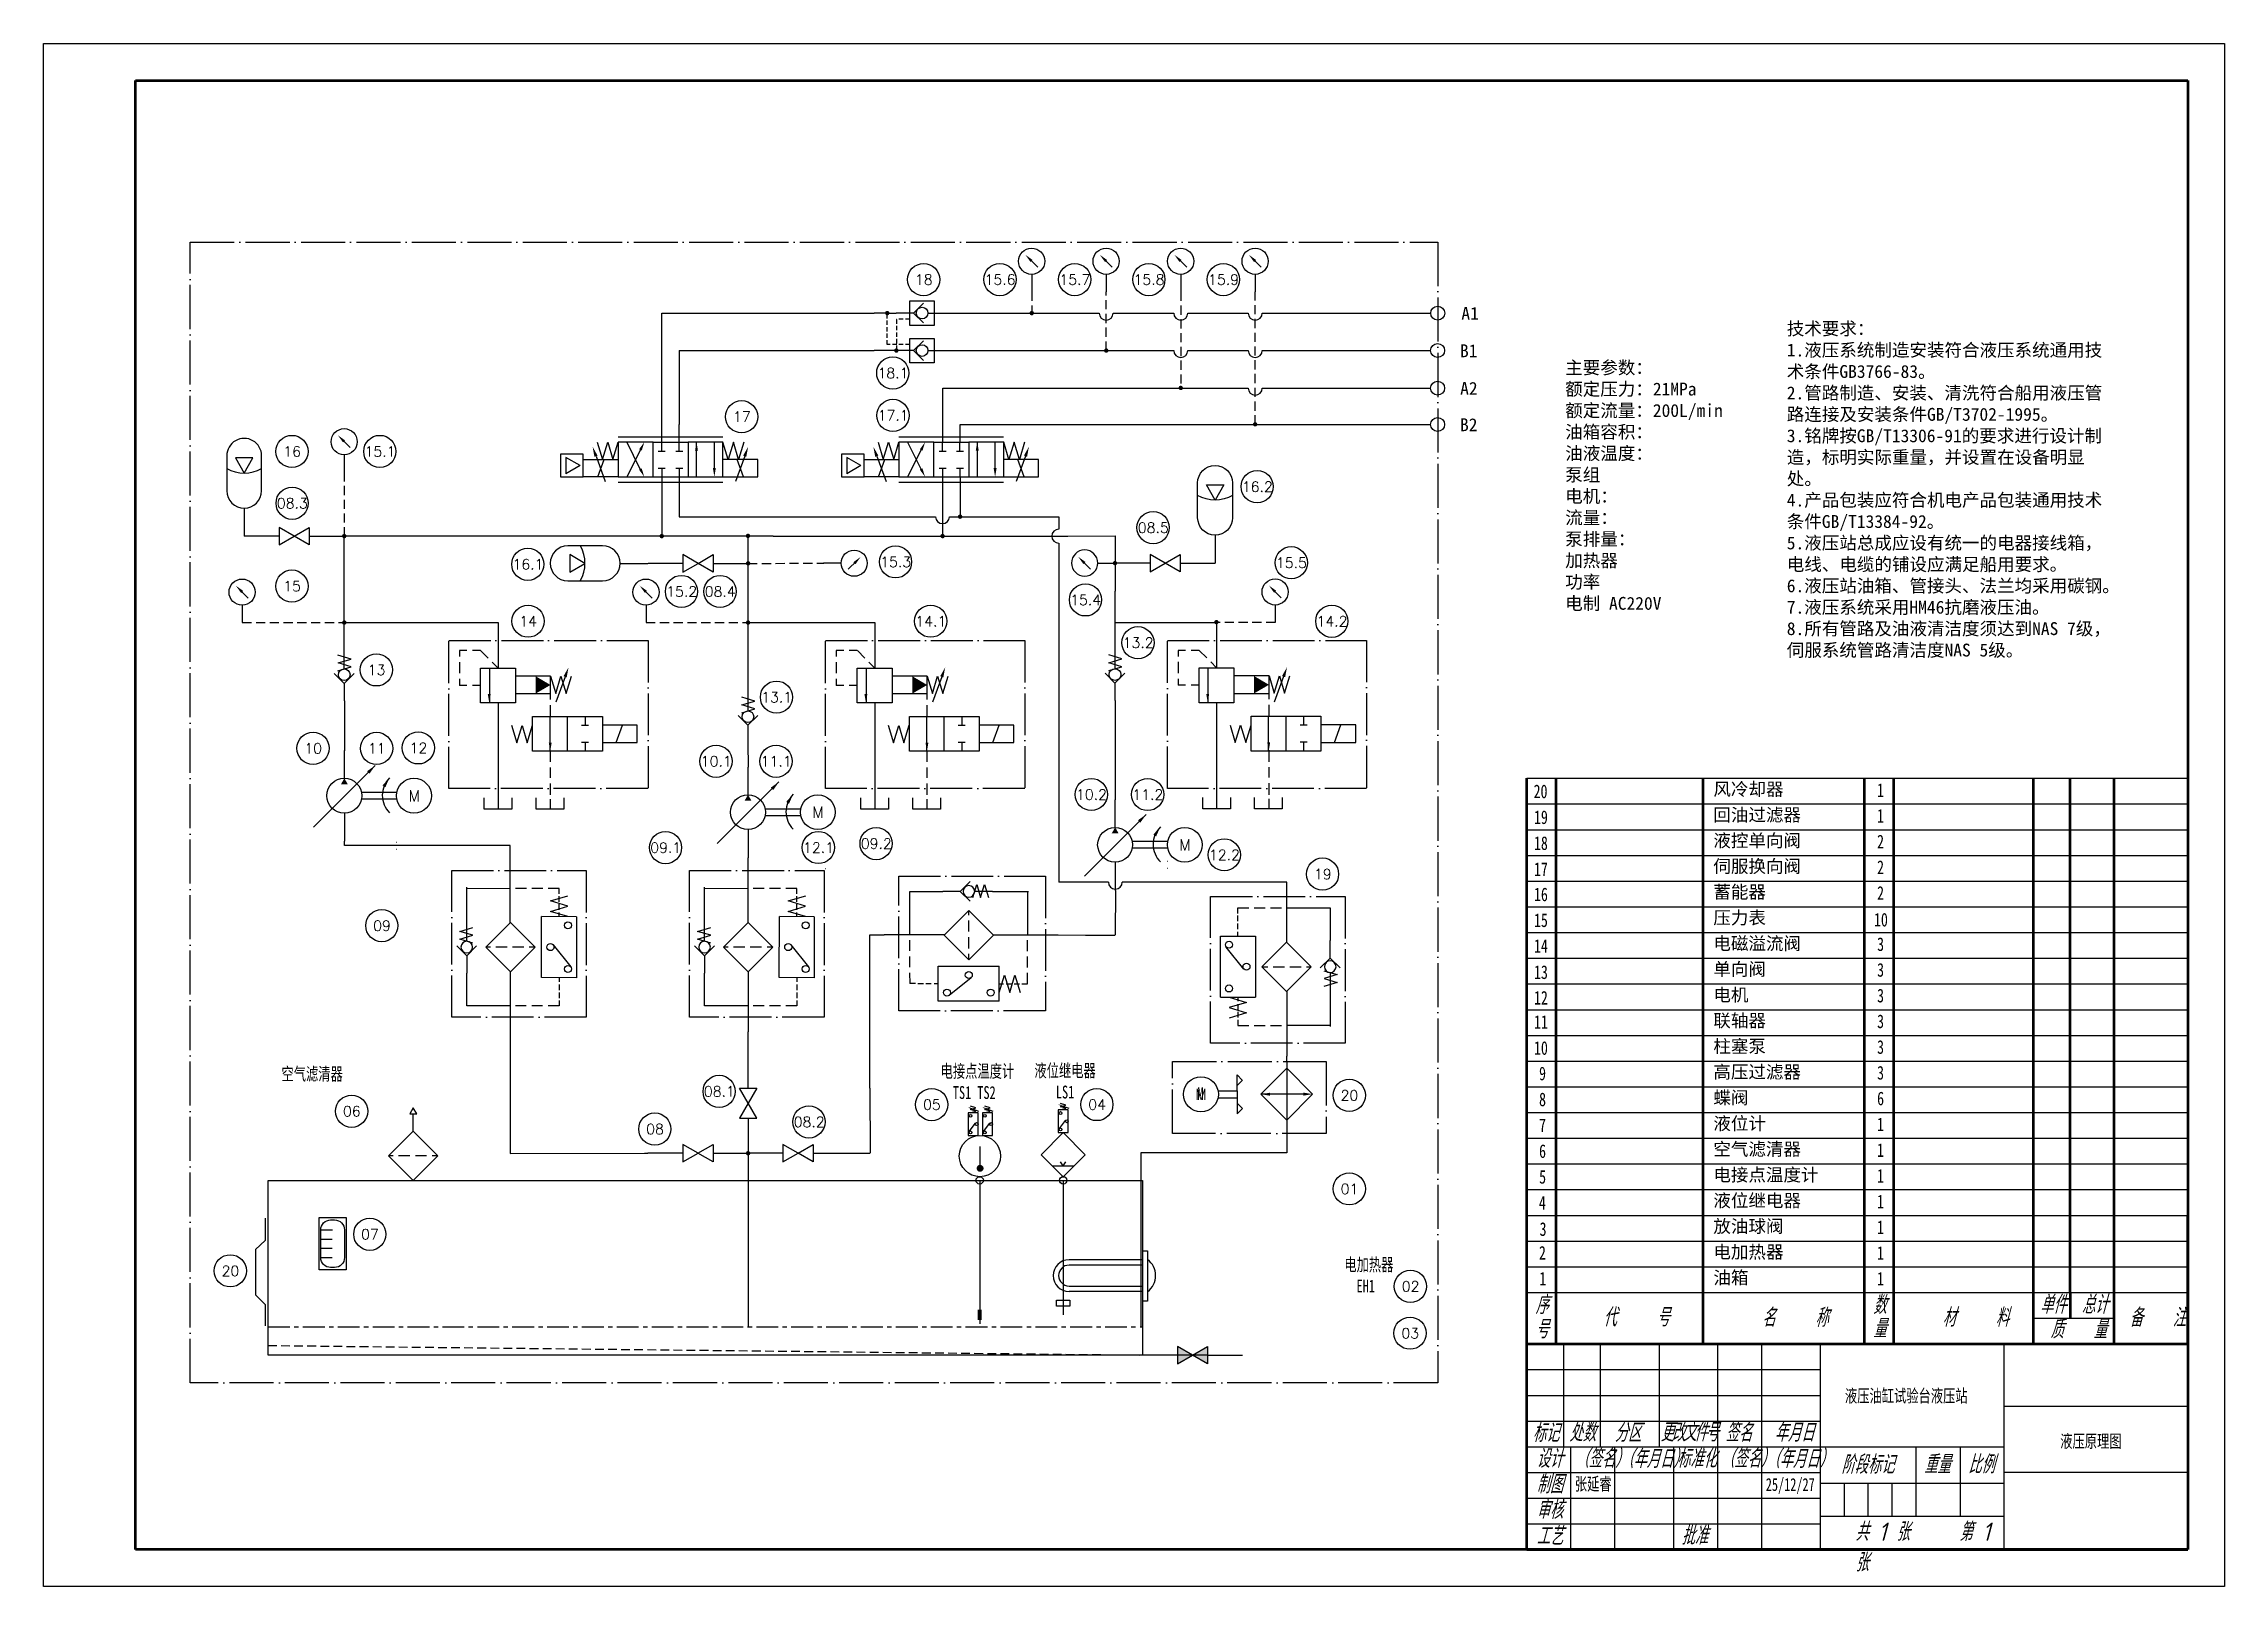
# Model space of a CAD drawing. Extents: x 245 to 8263, y -367 to 526.
# Drawn here: x 4035 to 4629, y 73 to 493 of the extents above; entities that cross this region are included whole.
import ezdxf
from ezdxf.enums import TextEntityAlignment as Align

# ---------------------------------------------------------------- set-up
doc = ezdxf.new("R2010")
doc.units = 0
doc.header["$LTSCALE"] = 5
doc.header["$MEASUREMENT"] = 0
for name, pattern in [('ACAD_ISO04W100', [30, 24, -3, 0, -3]), ('CENTER', [2, 1.25, -0.25, 0.25, -0.25]), ('HIDDEN', [0.375, 0.25, -0.125])]:
    doc.linetypes.add(name, pattern=pattern)
doc.layers.get('0').update_dxf_attribs({"linetype": 'CONTINUOUS'})
for name, color, linetype in [('11', 1, 'CONTINUOUS'), ('12', 2, 'CONTINUOUS'), ('16', 6, 'CONTINUOUS')]:
    doc.layers.add(name, color=color, linetype=linetype)
for name, color, linetype, lineweight in [('L7', 4, 'CONTINUOUS', 25), ('标注层', 7, 'CONTINUOUS', 25), ('符号 (ISO)', 7, 'CONTINUOUS', 25), ('粗实线', 7, 'CONTINUOUS', 50), ('细实线', 7, 'CONTINUOUS', 25)]:
    doc.layers.add(name, color=color, linetype=linetype, lineweight=lineweight)
doc.styles.add('GB 3.5', font='simfang.ttf', dxfattribs={"width": 0.7, "height": 3.5})
doc.styles.add('GB（5.0）', font='仿宋_GB2312.ttf', dxfattribs={"width": 0.75})
doc.styles.add('HZ', font='txt', dxfattribs={"bigfont": 'hztxt'})
doc.styles.get("Standard").update_dxf_attribs({"font": '仿宋_GB2312.ttf', "height": 3.5})
doc.styles.add('样式 1', font='gbeitc.shx', dxfattribs={"height": 18, "bigfont": 'gbcbig.shx'})

msp = doc.modelspace()

# ---------------------------------------------------------------- texts
at = {"layer": '11', "char_height": 3.5, "attachment_point": 1}
for s, width, gutter_width, insert in [('A1', 9.91369, 16.625, (4421.5025, 421.2331)), ('技术要求：\\P1.液压系统制造安装符合液压系统通用技术条件GB3766-83。\\P2.管路制造、安装、清洗符合船用液压管路连接及安装条件GB/T3702-1995。\\P3.铭牌按GB/T13306-91的要求进行设计制造，标明实际重量，并设置在设备明显处。\\P4.产品包装应符合机电产品包装通用技术条件GB/T13384-92。\\P5.液压站总成应设有统一的电器接线箱，电线、电缆的铺设应满足船用要求。\\P6.液压站油箱、管接头、法兰均采用碳钢。\\P7.液压系统采用HM46抗磨液压油。\\P8.所有管路及油液清洁度须达到NAS 7级，伺服系统管路清洁度NAS 5级。', 90.299089, 17.5, (4510.147, 417.0876)), ('B1', 9.91369, 16.625, (4421.1333, 411.0434)), ('主要参数：\\P额定压力：21MPa\\P额定流量：200L/min\\P油箱容积：\\P油液温度：\\P泵组\\P电机：\\P流量：\\P泵排量：\\P加热器\\P功率\\P电制 AC220V', 44, 17.5, (4449.796, 406.4691)), ('A2', 9.91369, 16.625, (4421.1771, 400.8152)), ('B2', 9.91369, 16.625, (4421.1333, 390.9144)), ('风冷却器', 44, 17.5, (4490.1498, 291.7158)), ('回油过滤器', 44, 17.5, (4490.1498, 284.7158)), ('液控单向阀', 44, 17.5, (4490.1498, 277.7158)), ('伺服换向阀', 44, 17.5, (4490.1498, 270.7158)), ('蓄能器', 44, 17.5, (4490.1498, 263.7158)), ('压力表', 44, 17.5, (4490.1498, 256.7158)), ('电磁溢流阀', 44, 17.5, (4490.1498, 249.7158)), ('单向阀', 44, 17.5, (4490.1498, 242.7158)), ('电机', 44, 17.5, (4490.1498, 235.7158)), ('联轴器', 44, 17.5, (4490.1498, 228.7158)), ('柱塞泵', 44, 17.5, (4490.1498, 221.7158)), ('高压过滤器', 44, 17.5, (4490.1498, 214.7158)), ('蝶阀', 44, 17.5, (4490.1498, 207.7158)), ('液位计', 44, 17.5, (4490.1498, 200.7158)), ('空气滤清器', 44, 17.5, (4490.1498, 193.7158)), ('电接点温度计', 44, 17.5, (4490.1498, 186.7158)), ('液位继电器', 44, 17.5, (4490.1498, 179.7158)), ('放油球阀', 44, 17.5, (4490.1498, 172.7158)), ('电加热器', 44, 17.5, (4490.1498, 165.7158)), ('油箱', 44, 17.5, (4490.1498, 158.7158))]:
    msp.add_mtext_dynamic_manual_height_columns(s, width=width, gutter_width=gutter_width, heights=[0], dxfattribs=dict(at, insert=insert))
at = {"layer": '11', "char_height": 3.7, "attachment_point": 7, "style": 'GB（5.0）'}
for s, insert in [('1', (4534.7461, 287.8441)), ('1', (4534.7461, 280.8441)), ('2', (4534.7461, 273.8441)), ('2', (4534.7461, 266.8441)), ('2', (4534.7461, 259.8441)), ('10', (4533.9052, 252.5079)), ('3', (4534.7461, 245.8441)), ('3', (4534.7461, 238.8441)), ('3', (4534.7461, 231.8441)), ('3', (4534.7461, 224.8441)), ('3', (4534.7461, 217.8441)), ('3', (4534.7461, 210.8441)), ('6', (4534.7461, 203.8441)), ('1', (4534.7461, 196.8441)), ('1', (4534.7461, 189.8441)), ('1', (4534.7461, 182.8441)), ('1', (4534.7461, 175.8441)), ('1', (4534.7461, 168.8441)), ('1', (4534.7461, 161.8441)), ('1', (4534.7461, 154.8441))]:
    msp.add_mtext(s, dxfattribs=dict(at, insert=insert))
at = {"layer": '11', "char_height": 3.5, "width": 50, "attachment_point": 1, "style": 'GB 3.5'}
for s, insert in [('空气滤清器', (4100.1278, 214.1915)), ('电接点温度计\\P  TS1 TS2', (4279.6672, 214.9468)), ('\\pxqc;液位继电器\\PLS1', (4288.5701, 215.0763)), ('电加热器\\P  EH1', (4389.63, 162.2612)), ('液压油缸试验台液压站', (4525.9854, 126.5446)), ('液压原理图', (4584.6359, 114.1982)), ('张延睿', (4452.4035, 102.5623)), ('25/12/27', (4504.4292, 102.3964))]:
    msp.add_mtext(s, dxfattribs=dict(at, insert=insert))
at = {"layer": '16', "style": 'HZ'}
for s, p in [('18', (4275.0891, 428.662)), ('15.6', (4295.8695, 428.6759)), ('15.7', (4316.2482, 428.6759)), ('15.8', (4336.4397, 428.6741)), ('15.9', (4356.743, 428.6741)), ('18.1', (4266.6877, 403.2354)), ('17', (4225.5229, 391.3301)), ('17.1', (4266.7397, 391.69)), ('16', (4103.038, 381.8808)), ('15.1', (4126.9722, 381.8808)), ('08.3', (4103.0826, 367.7773)), ('16.2', (4365.9325, 372.2929)), ('08.5', (4337.593, 361.1349)), ('16.1', (4167.2796, 351.1613)), ('15.3', (4267.4345, 351.8238)), ('15.5', (4375.2248, 351.5808)), ('15', (4103.0306, 345.2201)), ('15.2', (4209.1319, 343.7641)), ('08.4', (4219.6366, 343.7641)), ('15.4', (4319.1735, 341.4683)), ('14', (4167.3473, 335.6723)), ('14.1', (4277.0143, 335.6723)), ('14.2', (4386.275, 335.6585)), ('13.2', (4333.4745, 329.8059)), ('13', (4126.0376, 322.4104)), ('13.1', (4235.0104, 314.9927)), ('10', (4108.7766, 301.0564)), ('11', (4126.0896, 301.0425)), ('12', (4137.4463, 301.1764)), ('10.1', (4218.5549, 297.5374)), ('11.1', (4234.8934, 297.5374)), ('10.2', (4320.7599, 288.4964)), ('11.2', (4336.104, 288.4826)), ('09.1', (4204.7841, 274.025)), ('12.1', (4246.4205, 274.0585)), ('09.2', (4262.1471, 275.1193)), ('12.2', (4356.9836, 272.0675)), ('19', (4383.7508, 266.8155)), ('09', (4127.509, 252.7894)), ('08.1', (4219.3981, 207.6495)), ('20', (4391.0337, 206.5863)), ('06', (4119.2905, 202.2489)), ('05', (4277.2864, 204.0606)), ('04', (4322.2817, 204.0745)), ('08', (4201.8747, 197.4045)), ('08.2', (4243.8569, 199.345)), ('01', (4391.0337, 181.1257)), ('07', (4124.2351, 168.7606)), ('20', (4086.238, 158.8051)), ('02', (4407.6851, 154.5857)), ('03', (4407.5744, 141.8318))]:
    msp.add_text(s, height=2.80675, dxfattribs=at).set_placement(p, align=Align.MIDDLE)
at = {"layer": '符号 (ISO)', "char_height": 3.7, "attachment_point": 7, "style": 'GB（5.0）'}
for s, insert in [('20', (4441.188, 287.4421)), ('19', (4441.2946, 280.3987)), ('18', (4441.2946, 273.3552)), ('17', (4441.2946, 266.3118)), ('16', (4441.2946, 259.4007)), ('15', (4441.2946, 252.3573)), ('14', (4441.2946, 245.4019)), ('13', (4441.2946, 238.2224)), ('12', (4441.2946, 231.315)), ('11', (4441.2946, 224.7087)), ('10', (4441.2946, 217.5772)), ('9', (4442.675, 210.6323)), ('8', (4442.675, 203.5888)), ('7', (4442.675, 196.5894)), ('6', (4442.675, 189.5019)), ('5', (4442.6928, 182.5025)), ('4', (4442.6218, 175.5031)), ('3', (4442.8171, 168.2841)), ('2', (4442.6395, 161.8875)), ('1', (4442.7461, 154.8441))]:
    msp.add_mtext(s, dxfattribs=dict(at, insert=insert))
at = {"layer": '细实线', "char_height": 5, "attachment_point": 1, "style": '样式 1'}
for s, insert, width in [('序', (4441.6575, 152.0702), 25), ('代    号', (4460.1544, 148.6885), 25), ('名    称', (4503.3956, 148.5782), 25), ('数', (4533.6444, 152.0376), 25), ('材    料', (4552.5578, 148.6334), 25), ('单件', (4579.1116, 152.1544), 25), ('总计', (4590.4525, 152.1544), 25), ('备   注', (4603.4717, 148.5958), 25), ('号', (4441.6575, 145.4374), 25), ('量', (4533.6444, 145.6219), 25), ('质   量', (4581.9312, 145.4247), 25), ('标记', (4440.8994, 117.2173), 25), ('处数', (4450.8994, 117.3331), 25), ('分区', (4463.2359, 117.2559), 25), ('{\\T0.85;更改文件号}', (4475.7392, 117.3717), 25), ('签名', (4493.438, 117.2945), 25), ('年月日 ', (4506.7851, 117.2945), 25), ('设计', (4441.9662, 110.2173), 25), ('（签名）', (4452.532, 110.2641), 25), ('（年月日）', (4464.7277, 110.1426), 25), ('标准化', (4480.2056, 110.2559), 25), ('（签名）', (4492.1798, 110.2641), 25), ('（年月日）', (4504.5517, 110.1426), 25), ('阶段标记', (4524.9783, 108.5886), 25), ('重量', (4547.5086, 108.6374), 25), ('比例', (4559.5086, 108.6374), 25), ('制图', (4441.9662, 103.2173), 25), ('审核', (4441.9662, 96.2945), 25), ('工艺', (4441.9662, 89.1401), 25), ('批准', (4481.438, 89.2559), 25), ('共 1 张     第 1 张', (4528.8089, 90.3044), 38.957612)]:
    msp.add_mtext(s, dxfattribs=dict(at, insert=insert, width=width))

# ---------------------------------------------------------------- blocks, each defined once
blk = doc.blocks.new('电动机')
at = {"layer": '11'}
blk.add_circle((0.01, -0.08), 5, dxfattribs=at)
at = {"layer": '11', "style": 'HZ'}
blk.add_text('M', height=3.2, dxfattribs=at).set_placement((0.07, -0.1), align=Align.MIDDLE)
blk = doc.blocks.new('单向变量液压泵')
at = {"layer": '11'}
for p, q in [((-0.06, 17.98), (-0.06, 25.98)), ((8.8, 21.77), (-8.88, 4.09)), ((4.81, 14.06), (14.9, 14.06)), ((-0.06, 8.01), (-0.06, 0.01)), ((14.9, 12.06), (4.83, 12.06))]:
    blk.add_line(p, q, dxfattribs=at)
blk.add_circle((-0.08, 13.06), 5, dxfattribs=at)
blk.add_arc((17.85, 13.18), 7.03, 134.69287, 225.36484, dxfattribs=at)
at = {"layer": '12'}
for points in [[(6.48, 20.1), (7.15, 19.41), (8.86, 21.79)], [(-0.06, 18.05), (-1.06, 16.32), (0.94, 16.32)], [(10.89, 16.02), (11.7, 15.49), (12.87, 18.17)]]:
    blk.add_solid(points, dxfattribs=at)
blk = doc.blocks.new('单向阀（简易符号）带弹簧')
at = {"layer": '11'}
for p, q in [((1.92, 11.94), (-1.83, 13.07)), ((-0.03, 9.18), (-0.03, 14.18)), ((-2.88, 7.8), (-0.05, 4.97)), ((-1.83, 8.58), (1.92, 9.69)), ((-1.81, 10.82), (1.92, 11.94)), ((1.92, 9.69), (-1.81, 10.82)), ((-0.05, 4.97), (2.78, 7.8)), ((-0.05, 4.98), (-0.05, -0.02))]:
    blk.add_line(p, q, dxfattribs=at)
blk.add_circle((-0.05, 7.44), 1.67, dxfattribs=at)
blk = doc.blocks.new('压力表')
at = {"layer": '11'}
for p, q in [((-0.75, 9.49), (1.71, 7.03)), ((-0.02, 4.97), (-0.02, -0.03))]:
    blk.add_line(p, q, dxfattribs=at)
blk.add_circle((-0.04, 8.72), 3.75, dxfattribs=at)
at = {"layer": '12'}
blk.add_solid([(-0.34, 8.49), (0.25, 9.08), (-1.83, 10.56)], dxfattribs=at)
blk = doc.blocks.new('5171', base_point=(201.3, 88.5))
at = {"layer": '11'}
for p, q in [((201.38, 88.43), (201.38, 93.43)), ((213.38, 88.43), (201.38, 88.43)), ((213.38, 93.43), (213.38, 88.43))]:
    blk.add_line(p, q, dxfattribs=at)
blk = doc.blocks.new('先导式电磁溢流阀')
at = {"layer": '11'}
for p, q in [((14.07, 5.12), (14.07, -7.91)), ((9.07, -7.91), (19.07, -7.91)), ((9.07, -17.91), (9.07, -7.91)), ((11.58, -7.87), (11.58, -17.89)), ((19.07, -7.91), (19.07, -17.91)), ((29.11, -10.25), (19.13, -10.25)), ((29.11, -10.21), (30.59, -15.21)), ((29.11, -15.25), (29.11, -10.25)), ((30.59, -15.21), (32.1, -10.22)), ((33.27, -10.43), (30.6, -17.74)), ((32.1, -10.22), (33.6, -15.21)), ((33.6, -15.21), (35.1, -10.21)), ((19.07, -17.91), (9.07, -17.91)), ((14.07, -17.91), (14.07, -48.31)), ((19.11, -15.25), (29.11, -15.25)), ((17.96, -24.33), (19.44, -29.33)), ((19.44, -29.33), (20.95, -24.35)), ((20.95, -24.35), (22.45, -29.33)), ((22.45, -29.33), (23.95, -24.33)), ((23.99, -31.77), (23.99, -21.77)), ((23.99, -21.77), (43.99, -21.77)), ((29.01, -31.77), (29.01, -21.76)), ((33.99, -31.74), (33.99, -21.74)), ((38.02, -24.26), (40.02, -24.26)), ((39.02, -21.78), (39.02, -24.26)), ((53.98, -24.28), (43.98, -24.28)), ((43.99, -21.77), (43.99, -31.77)), ((47.91, -29.28), (49.73, -24.28)), ((53.98, -29.28), (53.98, -24.28)), ((40.02, -29.26), (38.02, -29.26)), ((39.02, -29.26), (39.02, -31.78)), ((43.98, -29.28), (53.98, -29.28)), ((33.99, -31.77), (23.99, -31.77)), ((43.99, -31.77), (33.99, -31.77))]:
    blk.add_line(p, q, dxfattribs=at)
at = {"layer": '12'}
for p, q in [((3.04, -2.9), (3.04, -4.62)), ((5.16, -2.93), (3.04, -2.93)), ((3.04, -6.22), (3.04, -9.42)), ((9.07, -2.93), (6.76, -2.93)), ((11.26, -5.09), (9.08, -2.91)), ((14.09, -7.91), (12.39, -6.22)), ((3.04, -11.02), (3.04, -12.92)), ((5.16, -12.91), (3.04, -12.91)), ((9.07, -12.91), (6.76, -12.91)), ((29.04, -15.19), (29.04, -16.91)), ((29.04, -18.51), (29.04, -21.71)), ((29.02, -31.53), (29.02, -34.82)), ((29.02, -36.42), (29.02, -39.36)), ((29.02, -40.97), (29.02, -44.26)), ((29.02, -45.46), (29.02, -48.4))]:
    blk.add_line(p, q, dxfattribs=at)
at = {"layer": '12', "linetype": 'ACAD_ISO04W100', "ltscale": 0.1}
blk.add_lwpolyline([(-0.03, -0.06), (57.08, -0.06), (57.08, -42.45), (-0.03, -42.45)], close=True, dxfattribs=at)
at = {"layer": '12'}
for points in [[(24.83, -15.24), (29.1, -12.77), (24.83, -10.26)], [(32.84, -10.27), (33.74, -10.59), (34.27, -7.72)], [(11.12, -15.37), (11.96, -15.37), (11.54, -17.89)], [(29.45, -29.26), (28.61, -29.26), (29.03, -31.78)]]:
    blk.add_solid(points, dxfattribs=at)
at = {"layer": '11', "xscale": 0.66, "yscale": 0.66, "zscale": 0.66}
for p in [(10.05, -48.32), (24.94, -48.32)]:
    blk.add_blockref('5171', p, dxfattribs=at)
blk = doc.blocks.new('过滤器')
at = {"layer": '11'}
for p, q in [((10.08, 0.04), (17.15, 7.11)), ((17.15, 7.11), (24.22, 0.04)), ((17.15, -7.04), (10.08, 0.04)), ((24.22, 0.04), (17.15, -7.04)), ((10.09, -0.01), (0.09, -0.01)), ((24.24, -0.01), (34.24, -0.01))]:
    blk.add_line(p, q, dxfattribs=at)
at = {"layer": '12'}
for p, q in [((17.15, 7.11), (17.15, 5.44)), ((17.15, 3.85), (17.15, 0.65)), ((17.15, -0.95), (17.15, -4.15)), ((17.15, -5.69), (17.15, -7.03))]:
    blk.add_line(p, q, dxfattribs=at)
blk = doc.blocks.new('5236', base_point=(344.92, 42.98))
at = {"layer": '11'}
for p, q in [((342.02, 47.87), (343.5, 42.87)), ((343.5, 42.87), (345, 47.86)), ((345, 47.86), (346.51, 42.87)), ((346.51, 42.87), (348.01, 47.87))]:
    blk.add_line(p, q, dxfattribs=at)
blk = doc.blocks.new('回油过滤器')
at = {"layer": '11'}
for p, q in [((0, -7.14), (0, 0)), ((0, -7.36), (12.47, -7.36)), ((12.47, -7.36), (12.47, -16.78)), ((-18.99, -32.95), (-18.97, -15.46)), ((-18.97, -15.46), (-8.97, -15.48)), ((-12.31, -24.92), (-17.34, -18.62)), ((-8.97, -15.48), (-8.99, -32.97)), ((12.48, -30.98), (12.47, -41.39)), ((-18.99, -32.95), (-8.99, -32.97)), ((12.47, -41.08), (0, -41.07)), ((0, -41.3), (0, -49.85))]:
    blk.add_line(p, q, dxfattribs=at)
for centre in [(-16.52, -17.96), (-11.52, -24.23), (-16.54, -30.48)]:
    blk.add_circle(centre, 1, dxfattribs=at)
at = {"layer": '12', "linetype": 'HIDDEN', "ltscale": 2.5}
for p, q in [((-13.98, -11.21), (-13.98, -9.61)), ((-13.97, -7.37), (0, -7.36)), ((-14, -34.96), (-14.01, -36.56)), ((-14.01, -37.21), (-14.01, -38.81)), ((-14, -32.99), (-14, -34.16)), ((-14.01, -39.47), (-14.01, -41.07)), ((-14.01, -41.05), (0, -41.07))]:
    blk.add_line(p, q, dxfattribs=at)
at = {"layer": '12'}
for p, q in [((-13.98, -13.47), (-13.98, -11.87)), ((-13.97, -8.96), (-13.97, -7.36)), ((-13.98, -15.44), (-13.98, -14.27))]:
    blk.add_line(p, q, dxfattribs=at)
at = {"layer": '12', "linetype": 'ACAD_ISO04W100', "ltscale": 0.1}
blk.add_lwpolyline([(-21.8, -4.13), (16.79, -4.13), (16.79, -46.19), (-21.8, -46.19)], close=True, dxfattribs=at)
at = {"layer": '11', "rotation": 90}
blk.add_blockref('过滤器', (-0.01, -41.39), dxfattribs=at)
at = {"layer": '11', "xscale": -1}
for name, p, rotation in [('单向阀（简易符号）带弹簧', (12.52, -16.8), 180), ('5236', (-11.64, -35.88), 89.93440482208143)]:
    blk.add_blockref(name, p, dxfattribs=dict(at, rotation=rotation))
blk = doc.blocks.new('圆点')
at = {"layer": '12', "const_width": 0.625}
blk.add_lwpolyline([(-0.35, 0.06, 1), (0.28, 0.06, 1)], format="xyb", close=True, dxfattribs=at)
blk = doc.blocks.new('E型')
at = {"layer": '11'}
for p, q in [((1.5, 7.43), (3.5, 7.43)), ((2.49, 7.43), (2.49, 9.94)), ((6.5, 7.43), (8.5, 7.43)), ((7.49, 7.43), (7.49, 9.94)), ((1.5, 2.54), (3.5, 2.54)), ((2.49, 2.54), (2.49, 0.02)), ((6.5, 2.54), (8.5, 2.54)), ((7.49, 2.54), (7.49, 0.02))]:
    blk.add_line(p, q, dxfattribs=at)
blk = doc.blocks.new('5221', base_point=(319.6, 303.8))
at = {"layer": '11'}
blk.add_line((318.28, 300.92), (315.62, 293.63), dxfattribs=at)
at = {"layer": '12'}
blk.add_solid([(317.83, 301.09), (318.73, 300.76), (319.26, 303.63)], dxfattribs=at)
blk = doc.blocks.new('FHYA10', base_point=(659.66, 112.03))
at = {"layer": '11'}
for p, q in [((653.65, 112.02), (655.13, 107.02)), ((655.13, 107.02), (656.64, 112)), ((656.64, 112), (658.14, 107.02)), ((658.14, 107.02), (659.64, 112.02))]:
    blk.add_line(p, q, dxfattribs=at)
blk = doc.blocks.new('FHYA13', base_point=(778.42, 446.4))
at = {"layer": '11'}
for p, q in [((768.41, 451.41), (778.41, 451.41)), ((768.41, 446.41), (768.41, 451.41)), ((772.54, 446.41), (774.36, 451.41)), ((778.41, 446.41), (768.41, 446.41))]:
    blk.add_line(p, q, dxfattribs=at)
blk = doc.blocks.new('电磁换向阀')
at = {"layer": '11'}
for p, q in [((-2.49, 10.03), (-2.49, 15.03)), ((2.49, 10.03), (2.49, 15.03)), ((-25.04, 6.49), (-31.54, 6.49)), ((-31.54, 6.49), (-31.54, -0.01)), ((-25.04, -0.01), (-25.04, 6.49)), ((-15.07, 11.48), (14.98, 11.48)), ((-15.04, 9.99), (-15.04, -0.01)), ((-5.04, 9.99), (-15.04, 9.99)), ((-8.68, 2.28), (-12.59, 10.04)), ((-8.65, 7.76), (-12.54, 0.02)), ((-5.04, -0.01), (-5.04, 9.99)), ((-5, 9.99), (5, 9.99)), ((15, 10), (5, 10)), ((5, 10), (5, 0)), ((7.46, 0.06), (7.46, 10.04)), ((12.54, 2.54), (12.54, 10.01)), ((15, 0), (15, 10)), ((-30, 5.59), (-30, 0.9)), ((-25.93, 3.24), (-30, 5.59)), ((-25.93, 3.24), (-30, 0.9)), ((-5, 0), (5, 0)), ((-31.54, -0.01), (-25.04, -0.01)), ((-15.07, -1.52), (14.98, -1.52)), ((-15.04, -0.01), (-5.04, -0.01)), ((-2.53, -0.01), (-2.53, -5.01)), ((2.49, -0.01), (2.49, -5.01)), ((5, 0), (15, 0))]:
    blk.add_line(p, q, dxfattribs=at)
at = {"layer": '12'}
for points in [[(-9.02, 7.95), (-8.27, 7.57), (-7.52, 10.01)], [(7, 7.52), (7.84, 7.52), (7.42, 10.04)], [(-8.3, 2.47), (-9.05, 2.09), (-7.54, 0.03)], [(12.96, 2.54), (12.12, 2.54), (12.54, 0.02)]]:
    blk.add_solid(points, dxfattribs=at)
at = {"layer": '11', "xscale": -1}
blk.add_blockref('5221', (-22.71, 8.83), dxfattribs=at)
at = {"layer": '11'}
blk.add_blockref('5221', (22.57, 8.83), dxfattribs=at)
at = {"layer": '16'}
for name, p in [('FHYA10', (-15.02, 10.02)), ('FHYA13', (-15.03, -0.02))]:
    blk.add_blockref(name, p, dxfattribs=at)
at = {"layer": '16', "xscale": -1}
for name, p in [('FHYA10', (14.98, 10.02)), ('FHYA13', (14.99, -0.02))]:
    blk.add_blockref(name, p, dxfattribs=at)
blk = doc.blocks.new('5172', base_point=(208.32, 41.13))
at = {"layer": '11'}
for p, q in [((213.14, 46.67), (203.14, 46.67)), ((203.14, 36.67), (213.14, 36.67))]:
    blk.add_line(p, q, dxfattribs=at)
for centre, start, end in [((203.14, 41.67), 90, 270), ((213.14, 41.67), 270, 90)]:
    blk.add_arc(centre, 5, start, end, dxfattribs=at)
blk = doc.blocks.new('FHYF27')
at = {"layer": '11'}
blk.add_line((-0.03, 8.01), (-0.03, 0.01), dxfattribs=at)
blk.add_lwpolyline([(2.49, 22.4), (-2.51, 22.4), (-0.01, 18.07)], close=True, dxfattribs=at)
blk.add_arc((0.01, 28.12), 10.05, 240.16091, 299.83909, dxfattribs=at)
at = {"layer": '11', "rotation": 90}
blk.add_blockref('5172', (0.55, 18.19), dxfattribs=at)
blk = doc.blocks.new('截止阀')
at = {"layer": '11'}
for p, q in [((10.02, 0.01), (0.02, 0.01)), ((14.37, 0.01), (10.04, 2.51)), ((10.04, 2.51), (10.04, -2.49)), ((10.04, -2.49), (14.37, 0.01)), ((14.36, 0.01), (18.69, 2.51)), ((18.69, -2.49), (14.36, 0.01)), ((18.69, 2.51), (18.69, -2.49)), ((18.71, 0.01), (28.71, 0.01))]:
    blk.add_line(p, q, dxfattribs=at)
blk = doc.blocks.new('双向液压锁')
at = {"layer": '11'}
for p, q in [((3.72, 0), (0, 0)), ((3.72, 0), (6.24, 0)), ((11.24, 0), (6.24, 0)), ((10.2, -0.02), (10.18, 3.48)), ((10.18, 3.48), (17.18, 3.48)), ((14.07, 2.83), (11.24, 0)), ((11.24, 0), (14.07, -2.83)), ((17.18, 3.48), (17.18, -3.52)), ((10.18, -3.52), (10.15, -0.02)), ((17.18, -3.52), (10.18, -3.52)), ((15.45, -0.01), (20.45, -0.01)), ((11.24, -10.74), (0.01, -10.74)), ((10.18, -14.26), (10.15, -10.76)), ((10.2, -10.76), (10.18, -7.26)), ((10.18, -7.26), (17.18, -7.26)), ((14.07, -7.91), (11.24, -10.74)), ((11.24, -10.74), (14.07, -13.57)), ((15.45, -10.75), (20.45, -10.75)), ((17.18, -7.26), (17.18, -14.26)), ((17.18, -14.26), (10.18, -14.26))]:
    blk.add_line(p, q, dxfattribs=at)
for centre in [(13.7, 0.01), (13.7, -10.73)]:
    blk.add_circle(centre, 1.67, dxfattribs=at)
at = {"layer": '12', "linetype": 'HIDDEN'}
for p, q in [((3.72, -9.01), (3.72, 0)), ((10.17, -1.77), (6.33, -1.79)), ((6.33, -1.79), (6.33, -10.74)), ((10.19, -9.01), (3.72, -9.01))]:
    blk.add_line(p, q, dxfattribs=at)
blk = doc.blocks.new('空气滤清器')
at = {"layer": '11'}
for p, q in [((-1, 19.09), (1.01, 19.09)), ((0.01, 20.82), (-0.99, 19.09)), ((1.01, 19.09), (0.01, 20.82)), ((0.01, 14.09), (0.01, 19.09)), ((-7.07, 7.07), (0, 14.14)), ((0, 14.14), (7.07, 7.07)), ((0, 0), (-7.07, 7.07)), ((7.07, 7.07), (0, 0))]:
    blk.add_line(p, q, dxfattribs=at)
at = {"layer": '12'}
for p, q in [((-5.73, 7.07), (-7.07, 7.07)), ((-0.99, 7.07), (-4.19, 7.07)), ((3.81, 7.07), (0.61, 7.07)), ((7.07, 7.07), (5.4, 7.07))]:
    blk.add_line(p, q, dxfattribs=at)
blk = doc.blocks.new('电液位计')
at = {"layer": '11'}
for p, q in [((0.48, -3.51), (3.89, -3.51)), ((0.48, -6.15), (3.8, -6.15)), ((0.48, -8.8), (3.8, -8.8)), ((0.48, -11.44), (3.8, -11.44))]:
    blk.add_line(p, q, dxfattribs=at)
blk.add_lwpolyline([(0, 0), (7.78, 0), (7.78, -14.95), (0, -14.95)], close=True, dxfattribs=at)
blk.add_lwpolyline([(3.33, -0.66), (4.45, -0.66, -0.414214), (7.3, -3.51), (7.3, -11.44, -0.414214), (4.45, -14.29), (3.33, -14.29, -0.414214), (0.48, -11.44), (0.48, -3.51, -0.414214)], format="xyb", close=True, dxfattribs=at)
blk = doc.blocks.new('油箱')
at = {"layer": '11'}
h = blk.add_hatch(color=256, dxfattribs=at)
h.dxf.hatch_style = 1
h.paths.add_polyline_path([(260.73, -47.57), (260.73, -52.57), (265.06, -50.07), (265.06, -50.07)])
h.paths.add_polyline_path([(265.06, -50.07), (265.06, -50.07), (269.39, -52.57), (269.39, -47.57)])
at = {"layer": '12', "linetype": 'HIDDEN', "ltscale": 2}
blk.add_line((0, -47.31), (250.71, -50.07), dxfattribs=at)
at = {"layer": 'L7'}
for p, q in [((0, 0), (250.71, 0)), ((0, -50.07), (0, 0)), ((250.71, 0), (250.71, -50.07)), ((-0.83, -10.83), (-0.83, -17.27)), ((-0.83, -17.27), (-3.59, -19.82)), ((-3.59, -19.82), (-3.59, -32.78)), ((250.71, -22.73), (229.65, -22.73)), ((250.71, -24.29), (229.65, -24.29)), ((250.71, -20.22), (252.17, -20.22)), ((252.17, -20.22), (252.17, -34.58)), ((229.65, -30.28), (250.71, -30.28)), ((-3.59, -32.78), (-0.83, -35.54)), ((-0.83, -35.54), (-0.83, -41.66)), ((250.71, -31.85), (229.65, -31.85)), ((252.17, -34.58), (250.71, -34.58)), ((269.39, -50.07), (0, -50.07))]:
    blk.add_line(p, q, dxfattribs=at)
at = {"layer": 'L7', "linetype": 'CENTER'}
blk.add_line((0, -42.01), (250.71, -42.01), dxfattribs=at)
at = {"layer": 'L7'}
for centre, radius, start, end in [((229.65, -27.29), 4.56, 90, 270), ((229.65, -27.29), 2.99, 90, 270), ((248.72, -27.29), 5.76, 306.86192, 53.13808)]:
    blk.add_arc(centre, radius, start, end, dxfattribs=at)
at = {"layer": '11'}
for name, p in [('空气滤清器', (41.62, 0)), ('电液位计', (14.61, -10.67)), ('截止阀', (250.69, -50.08))]:
    blk.add_blockref(name, p, dxfattribs=at)
blk = doc.blocks.new('液位继电器')
at = {"layer": '11'}
for p, q in [((0.49, 13), (-0.49, 13.3)), ((-0.49, 12.71), (0.49, 13)), ((0.49, 12.41), (-0.49, 12.71)), ((-0.49, 12.12), (0.49, 12.41)), ((-0.45, 12.94), (0.99, 12.41)), ((0, 8), (-4, 4)), ((-0.7, 8.72), (0.43, 10.22)), ((4, 4), (0, 8)), ((-4, 4), (0, 0)), ((0, 0), (4, 4)), ((-2, 2), (2, 2)), ((0, 2), (-0.47, 2.7)), ((0, 2), (0.47, 2.7))]:
    blk.add_line(p, q, dxfattribs=at)
blk.add_lwpolyline([(-0.92, 8), (0.92, 8), (0.92, 12.12), (-0.92, 12.12)], close=True, dxfattribs=at)
for centre in [(-0.49, 11.55), (-0.49, 8.57), (0.64, 10.06)]:
    blk.add_circle(centre, 0.26, dxfattribs=at)
blk.add_solid([(-0.48, 12.85), (-0.42, 13.03), (-0.98, 13.14)], dxfattribs=at)
blk = doc.blocks.new('电接点温度计')
at = {"layer": '11'}
for p, q in [((-0.75, 12.49), (-1.73, 12.79)), ((-1.73, 12.2), (-0.75, 12.49)), ((-0.75, 11.9), (-1.73, 12.2)), ((-1.73, 11.61), (-0.75, 11.9)), ((-1.69, 12.43), (-0.25, 11.9)), ((1.86, 12.49), (0.87, 12.79)), ((0.87, 11.61), (1.86, 11.9)), ((0.88, 12.2), (1.86, 12.49)), ((1.86, 11.9), (0.88, 12.2)), ((0.92, 12.43), (2.36, 11.9)), ((-1.93, 8.21), (-0.8, 9.7)), ((0.67, 8.21), (1.8, 9.7)), ((0.02, 1.52), (0.02, 5.49))]:
    blk.add_line(p, q, dxfattribs=at)
for points in [[(-2.16, 7.49), (-0.31, 7.49), (-0.31, 11.61), (-2.16, 11.61)], [(0.44, 7.49), (2.29, 7.49), (2.29, 11.61), (0.44, 11.61)]]:
    blk.add_lwpolyline(points, close=True, dxfattribs=at)
at = {"layer": '11', "const_width": 0.625}
blk.add_lwpolyline([(-0.29, 1.52, 1), (0.34, 1.52, 1)], format="xyb", close=True, dxfattribs=at)
at = {"layer": '11'}
for centre, radius in [((-1.73, 11.04), 0.26), ((-1.73, 8.05), 0.26), ((-0.6, 9.55), 0.26), ((0.88, 11.04), 0.26), ((0.88, 8.05), 0.26), ((2.01, 9.55), 0.26), ((0, 3.75), 3.75)]:
    blk.add_circle(centre, radius, dxfattribs=at)
for points in [[(-1.72, 12.34), (-1.65, 12.52), (-2.22, 12.62)], [(0.88, 12.34), (0.95, 12.52), (0.38, 12.62)]]:
    blk.add_solid(points, dxfattribs=at)
blk = doc.blocks.new('风冷却器')
at = {"layer": '11'}
for p, q in [((17.62, -8.03), (17.62, -3.7)), ((17.62, -6.53), (19.04, -5.12)), ((24.05, -8.95), (31.12, -1.88)), ((31.12, -0.11), (31.12, -14.19)), ((31.12, -1.88), (38.19, -8.95)), ((12.41, -9.93), (17.62, -9.93)), ((12.42, -8.03), (17.62, -8.03)), ((17.62, -8.03), (17.62, -9.93)), ((17.62, -9.93), (17.62, -14.25)), ((17.62, -11.42), (19.04, -12.84)), ((31.12, -16.02), (24.05, -8.95)), ((35.63, -8.92), (24.09, -8.92)), ((38.19, -8.95), (31.12, -16.02)), ((17.62, -14.25), (19.04, -12.84)), ((31.12, -14.23), (31.12, -19.23))]:
    blk.add_line(p, q, dxfattribs=at)
at = {"layer": '12', "linetype": 'ACAD_ISO04W100', "ltscale": 0.1}
blk.add_lwpolyline([(0, 0), (41.91, 0), (41.91, -19.65), (0, -19.65)], close=True, dxfattribs=at)
at = {"layer": '12'}
for points in [[(26.61, -9.36), (26.61, -8.52), (24.09, -8.94)], [(35.63, -8.5), (35.63, -9.34), (38.15, -8.92)]]:
    blk.add_solid(points, dxfattribs=at)
at = {"layer": '11', "xscale": 0.95, "yscale": 0.95, "zscale": 0.95}
blk.add_blockref('电动机', (7.75, -8.88), dxfattribs=at)
at = {"layer": '11', "insert": (6.8, -7.04), "char_height": 3.5, "width": 4.8614, "attachment_point": 1, "style": 'GB 3.5'}
blk.add_mtext('M', dxfattribs=at)

# ---------------------------------------------------------------- hatches: boundary and pattern name
at = {"layer": '11'}
h = msp.add_hatch(color=256, dxfattribs=at)
h.dxf.hatch_style = 1
h.paths.add_polyline_path([(4290.8595, 148.2607), (4289.7603, 148.2607), (4289.7603, 145.4324), (4290.8595, 145.4324)])

# ---------------------------------------------------------------- linework, layer by layer
msp.add_line((4459.7914, 138.9604), (4479.7785, 138.9604))
at = {"layer": '11', "linetype": 'HIDDEN', "ltscale": 2}
for p, q in [((4304.4799, 425.3635), (4304.4945, 419.5481)), ((4324.7789, 409.3584), (4324.7789, 425.3909)), ((4345.069, 425.3635), (4345.0836, 399.1301)), ((4365.368, 389.2293), (4365.368, 425.3909)), ((4117.2422, 376.2566), (4117.2422, 358.7914)), ((4227.2282, 351.4279), (4247.8131, 351.4425)), ((4089.4473, 335.3102), (4117.2276, 335.3102)), ((4199.4479, 335.3102), (4227.2282, 335.3102)), ((4370.8206, 335.3634), (4354.8247, 335.3634))]:
    msp.add_line(p, q, dxfattribs=at)
at = {"layer": '11'}
for p, q in [((4203.757, 419.5481), (4261.6019, 419.5481)), ((4203.757, 389.2293), (4203.757, 419.5481)), ((4281.0257, 419.5481), (4322.8789, 419.5481)), ((4326.6789, 419.5481), (4343.1723, 419.5481)), ((4346.9723, 419.5481), (4363.468, 419.5481)), ((4367.268, 419.5481), (4402.1201, 419.5481)), ((4402.1201, 419.5481), (4413.1636, 419.5481)), ((4208.4897, 409.3584), (4261.6104, 409.3584)), ((4208.4897, 409.3584), (4208.4897, 389.2293)), ((4281.0257, 409.3584), (4343.1779, 409.3584)), ((4346.9779, 409.3584), (4363.468, 409.3584)), ((4367.268, 409.3584), (4370.5987, 409.3584)), ((4370.5987, 409.3584), (4405.8425, 409.3584)), ((4405.8425, 409.3584), (4413.1372, 409.3584)), ((4280.235, 389.3078), (4280.235, 399.1301)), ((4280.235, 399.1301), (4363.468, 399.1301)), ((4367.268, 399.1301), (4369.1421, 399.1301)), ((4369.1421, 399.1301), (4408.9175, 399.1301)), ((4408.9175, 399.1301), (4413.1372, 399.1301)), ((4280.235, 389.2293), (4280.235, 390.1644)), ((4284.9676, 389.2293), (4368.8184, 389.2293)), ((4368.8184, 389.2293), (4407.2991, 389.2293)), ((4407.2991, 389.2293), (4413.1372, 389.2293)), ((4203.7195, 370.189), (4203.7195, 358.8467)), ((4208.4897, 370.189), (4208.4897, 364.1369)), ((4280.1974, 370.189), (4280.1974, 358.8467)), ((4284.9676, 370.189), (4284.9676, 364.1369)), ((4208.4784, 364.1369), (4235.8089, 364.1369)), ((4235.8089, 364.1369), (4278.2974, 364.1369)), ((4282.0974, 364.1369), (4284.9563, 364.1369)), ((4284.9563, 364.1369), (4311.8344, 364.1369)), ((4311.8456, 364.1369), (4311.8456, 360.7467)), ((4117.2276, 335.3102), (4117.2276, 358.8467)), ((4234.0776, 358.8467), (4117.2276, 358.8467)), ((4121.9978, 358.8467), (4121.9978, 358.8467)), ((4227.2282, 344.009), (4227.2282, 358.8467)), ((4234.0776, 358.8467), (4314.2747, 358.8467)), ((4311.8456, 356.9467), (4311.8456, 264.6497)), ((4314.2747, 358.8467), (4327.1777, 358.8999)), ((4327.1777, 358.8999), (4327.1777, 343.8513)), ((4089.4473, 339.9425), (4089.4473, 335.3102)), ((4199.4479, 339.9425), (4199.4479, 335.3102)), ((4227.2282, 335.3102), (4227.2282, 344.009)), ((4327.1777, 335.3634), (4327.1777, 343.8513)), ((4117.2276, 327.5065), (4117.2276, 335.3102)), ((4117.2276, 335.3102), (4159.1246, 335.3102)), ((4227.2062, 316.0811), (4227.2282, 335.3102)), ((4227.2282, 335.3102), (4261.7246, 335.3102)), ((4327.1777, 327.5597), (4327.1777, 335.3634)), ((4327.1777, 335.3634), (4354.8247, 335.3634)), ((4117.2602, 314.0352), (4117.2602, 300.433)), ((4327.1664, 314.0675), (4327.2103, 287.0726)), ((4227.195, 302.5889), (4227.209, 295.9551)), ((4117.2602, 274.6524), (4117.2602, 275.7556)), ((4162.4516, 274.6524), (4117.2602, 274.6524)), ((4131.474, 275.5082), (4131.57, 275.5082)), ((4131.474, 273.6082), (4131.57, 273.6082)), ((4162.4516, 266.3797), (4162.4516, 274.6524)), ((4248.324, 270.2661), (4248.42, 270.2661)), ((4248.324, 268.3661), (4248.42, 268.3661)), ((4341.4242, 270.3193), (4341.5201, 270.3193)), ((4341.4242, 268.4193), (4341.5201, 268.4193)), ((4319.1787, 264.6497), (4311.8456, 264.6497)), ((4325.3558, 264.6497), (4319.1787, 264.6497)), ((4327.2667, 262.3952), (4327.2103, 250.3216)), ((4373.9312, 264.6497), (4329.1558, 264.6497)), ((4260.4071, 212.7174), (4260.4071, 250.2734)), ((4260.4071, 250.2734), (4264.3285, 250.2734)), ((4307.7654, 250.2734), (4319.1327, 250.2204)), ((4319.1327, 250.2204), (4327.2097, 250.1827)), ((4162.4516, 223.9316), (4162.4516, 212.7174)), ((4227.2609, 212.7174), (4227.209, 223.9316)), ((4227.2609, 216.5174), (4227.2609, 218.0911)), ((4373.9312, 215.7711), (4373.9312, 217.2914)), ((4162.4516, 212.7174), (4162.4516, 190.7692)), ((4227.2621, 204.4587), (4224.8871, 208.5723)), ((4224.8871, 208.5723), (4229.6371, 208.5723)), ((4227.2609, 208.5911), (4227.2609, 212.7174)), ((4229.6371, 208.5723), (4227.2621, 204.4587)), ((4260.4071, 208.509), (4260.4071, 212.7174)), ((4260.4071, 208.509), (4260.437, 190.8379)), ((4360.4316, 212.1416), (4361.8467, 210.7266)), ((4227.2621, 204.4602), (4224.8871, 200.3466)), ((4229.6371, 200.3466), (4227.2621, 204.4602)), ((4224.8871, 200.3466), (4229.6371, 200.3466)), ((4227.2609, 200.3278), (4227.2609, 190.8278)), ((4373.9312, 196.6167), (4373.9312, 190.9627)), ((4162.4516, 190.7808), (4199.0198, 190.8364)), ((4199.0198, 190.8364), (4199.9483, 190.8378)), ((4227.2608, 190.7725), (4227.2608, 143.5403)), ((4254.4903, 190.8278), (4260.4071, 190.8378)), ((4334.2005, 190.9627), (4334.2005, 143.5403)), ((4373.9312, 190.9627), (4334.2005, 190.9627)), ((4290.3099, 183.4454), (4290.3099, 144.4356)), ((4313.0705, 183.4454), (4313.0705, 146.806))]:
    msp.add_line(p, q, dxfattribs=at)
msp.add_lwpolyline([(4311.2747, 150.8194), (4314.8662, 150.8194), (4314.8662, 149.1741), (4311.2747, 149.1741)], close=True, dxfattribs=at)
for centre, radius in [((4415.0636, 419.5481), 1.9), ((4415.0372, 409.3584), 1.9), ((4415.0372, 399.1301), 1.9), ((4415.0372, 389.2293), 1.9), ((4290.3099, 183.4454), 1), ((4313.0705, 183.4454), 1)]:
    msp.add_circle(centre, radius, dxfattribs=at)
for centre, start, end in [((4324.7789, 419.5481), 180, 0), ((4345.0723, 419.5481), 180, 0), ((4365.368, 419.5481), 180, 0), ((4345.0779, 409.3584), 180, 360), ((4365.368, 409.3584), 180, 0), ((4365.368, 399.1301), 180, 0), ((4280.1974, 364.1369), 180, 0), ((4311.8456, 358.8467), 90, 270), ((4327.2558, 264.6497), 180, 0)]:
    msp.add_arc(centre, 1.9, start, end, dxfattribs=at)
at = {"layer": '12', "linetype": 'ACAD_ISO04W100', "ltscale": 0.1}
msp.add_lwpolyline([(4075.2659, 438.9105), (4415.0636, 438.9105), (4415.0636, 128.3247), (4075.2659, 128.3247)], close=True, dxfattribs=at)
at = {"layer": '16'}
for centre in [(4275.0371, 428.6759), (4295.8175, 428.6897), (4316.1962, 428.6897), (4336.3877, 428.6879), (4356.6909, 428.688), (4266.6357, 403.2492), (4225.4709, 391.344), (4266.6877, 391.7038), (4102.986, 381.8947), (4126.9201, 381.8947), (4365.8804, 372.3068), (4103.0306, 367.7911), (4337.5409, 361.1487), (4167.2276, 351.1751), (4267.3825, 351.8376), (4375.1728, 351.5947), (4102.9786, 345.2339), (4209.0799, 343.778), (4219.5845, 343.778), (4319.1215, 341.4821), (4167.2952, 335.6862), (4276.9623, 335.6862), (4386.223, 335.6723), (4333.4225, 329.8198), (4125.9856, 322.4243), (4234.9584, 315.0066), (4108.7245, 301.0703), (4126.0376, 301.0564), (4137.3943, 301.1902), (4218.5029, 297.5513), (4234.8414, 297.5513), (4320.7079, 288.5103), (4336.052, 288.4964), (4262.0951, 275.1331), (4204.7321, 274.0389), (4246.3685, 274.0724), (4356.9316, 272.0814), (4383.6988, 266.8294), (4127.457, 252.8033), (4219.3461, 207.6633), (4277.2344, 204.0745), (4322.2297, 204.0884), (4390.9817, 206.6002), (4119.2384, 202.2628), (4243.8049, 199.3588), (4201.8226, 197.4184), (4390.9817, 181.1396), (4124.1831, 168.7745), (4086.186, 158.8189), (4407.6331, 154.5996), (4407.5224, 141.8457)]:
    msp.add_circle(centre, 4.3855, dxfattribs=at)
at = {"layer": '标注层'}
for p, q in [((4035.3415, 492.9188), (4629.3415, 492.9188)), ((4035.3415, 72.9188), (4035.3415, 492.9188)), ((4629.3415, 492.9188), (4629.3415, 72.9188)), ((4629.3415, 72.9188), (4035.3415, 72.9188))]:
    msp.add_line(p, q, dxfattribs=at)
at = {"layer": '粗实线'}
for p, q in [((4060.3415, 482.9188), (4619.3415, 482.9188)), ((4060.3415, 82.9188), (4060.3415, 482.9188)), ((4619.3415, 482.9188), (4619.3415, 82.9188)), ((4439.3415, 264.9188), (4439.3415, 292.9188)), ((4447.3415, 264.9188), (4447.3415, 292.9188)), ((4487.3415, 138.9188), (4487.3415, 292.9188)), ((4531.3415, 138.9188), (4531.3415, 292.9188)), ((4539.3415, 138.9188), (4539.3415, 292.9188)), ((4577.3415, 138.9188), (4577.3415, 292.9188)), ((4587.3415, 152.9188), (4587.3415, 292.9188)), ((4599.3415, 138.9188), (4599.3415, 292.9188)), ((4439.3415, 138.9188), (4439.3415, 264.9188)), ((4447.3415, 138.9188), (4447.3415, 264.9188)), ((4619.3415, 138.9188), (4619.3415, 173.9188)), ((4439.3415, 82.9188), (4439.3415, 152.9188)), ((4587.3415, 152.9188), (4587.3415, 145.9188)), ((4439.3415, 138.9188), (4619.3415, 138.9188)), ((4439.3415, 138.9188), (4619.3415, 138.9188)), ((4619.3415, 138.9188), (4619.3415, 82.9188)), ((4619.3415, 82.9188), (4060.3415, 82.9188)), ((4439.3415, 82.9188), (4619.3415, 82.9188))]:
    msp.add_line(p, q, dxfattribs=at)
at = {"layer": '细实线'}
for p, q in [((4439.3415, 292.9188), (4619.3415, 292.9188)), ((4439.3415, 292.9188), (4619.3415, 292.9188)), ((4439.3415, 285.9188), (4619.3415, 285.9188)), ((4439.3415, 285.9188), (4619.3415, 285.9188)), ((4439.3415, 278.9188), (4619.3415, 278.9188)), ((4439.3415, 271.9188), (4619.3415, 271.9188)), ((4439.3415, 271.9188), (4619.3415, 271.9188)), ((4439.3415, 264.9188), (4619.3415, 264.9188)), ((4439.3415, 257.9188), (4619.3415, 257.9188)), ((4439.3415, 250.9188), (4619.3415, 250.9188)), ((4439.3415, 243.9188), (4619.3415, 243.9188)), ((4439.3415, 236.9188), (4619.3415, 236.9188)), ((4439.3415, 229.9188), (4619.3415, 229.9188)), ((4439.3415, 222.9188), (4619.3415, 222.9188)), ((4439.3415, 222.9188), (4619.3415, 222.9188)), ((4439.3415, 215.9188), (4619.3415, 215.9188)), ((4439.3415, 208.9188), (4619.3415, 208.9188)), ((4439.3415, 201.9188), (4619.3415, 201.9188)), ((4439.3415, 194.9188), (4619.3415, 194.9188)), ((4439.3415, 187.9188), (4619.3415, 187.9188)), ((4439.3415, 187.9188), (4619.3415, 187.9188)), ((4439.3415, 180.9188), (4619.3415, 180.9188)), ((4439.3415, 173.9188), (4619.3415, 173.9188)), ((4439.3415, 166.9188), (4619.3415, 166.9188)), ((4439.3415, 166.9188), (4619.3415, 166.9188)), ((4439.3415, 159.9188), (4619.3415, 159.9188)), ((4439.3415, 152.9188), (4619.3415, 152.9188)), ((4439.3415, 152.9188), (4619.3415, 152.9188)), ((4577.3415, 145.9188), (4599.3415, 145.9188)), ((4439.3415, 138.9188), (4619.3415, 138.9188)), ((4449.3415, 138.9188), (4449.3415, 110.9188)), ((4459.3415, 138.9188), (4459.3415, 110.9188)), ((4475.3415, 138.9188), (4475.3415, 110.9188)), ((4491.3415, 82.9188), (4491.3415, 138.9188)), ((4503.3415, 82.9188), (4503.3415, 138.9188)), ((4519.3415, 82.9188), (4519.3415, 138.9188)), ((4569.3415, 82.9188), (4569.3415, 138.9188)), ((4439.3415, 131.9188), (4519.3415, 131.9188)), ((4439.3415, 124.9188), (4519.3415, 124.9188)), ((4619.4411, 121.9138), (4569.4411, 121.9138)), ((4439.3415, 117.9188), (4519.3415, 117.9188)), ((4439.3415, 110.9188), (4569.3415, 110.9188)), ((4451.3415, 82.9188), (4451.3415, 110.9188)), ((4463.3415, 82.9188), (4463.3415, 110.9188)), ((4479.3415, 82.9188), (4479.3415, 110.9188)), ((4545.3415, 110.9188), (4545.3415, 91.9188)), ((4557.3415, 110.9188), (4557.3415, 91.9188)), ((4439.3415, 103.9188), (4519.3415, 103.9188)), ((4619.3415, 103.8956), (4569.3415, 103.8956)), ((4439.3415, 96.9188), (4519.3415, 96.9188)), ((4569.3415, 100.9188), (4519.3415, 100.9188)), ((4525.8415, 91.9188), (4525.8415, 100.9188)), ((4532.3415, 91.9188), (4532.3415, 100.9188)), ((4538.8415, 91.9188), (4538.8415, 100.9188)), ((4439.3415, 89.9188), (4519.3415, 89.9188)), ((4569.3415, 91.9188), (4519.3415, 91.9188))]:
    msp.add_line(p, q, dxfattribs=at)

# ---------------------------------------------------------------- block references
at = {"layer": '11'}
for name, p, xscale, yscale, zscale in [('压力表', (4304.4945, 425.3909), 0.95, 0.95, 0.95), ('压力表', (4324.7789, 425.3909), 0.95, 0.95, 0.95), ('压力表', (4345.0836, 425.3909), 0.95, 0.95, 0.95), ('压力表', (4365.368, 425.3909), 0.95, 0.95, 0.95), ('双向液压锁', (4261.6019, 419.5593), 0.95, 0.95, 0.95), ('圆点', (4265.168, 419.5041), 0.95, 0.95, 0.95), ('圆点', (4304.5284, 419.4928), 0.95, 0.95, 0.95), ('圆点', (4267.649, 409.3031), 0.95, 0.95, 0.95), ('圆点', (4324.8127, 409.3031), 0.95, 0.95, 0.95), ('圆点', (4345.1175, 399.1301), 0.95, 0.95, 0.95), ('压力表', (4117.2422, 376.2566), 0.95, 0.95, 0.95), ('电磁换向阀', (4206.1219, 374.9492), 0.95, 0.95, 0.95), ('电磁换向阀', (4282.5999, 374.9492), 0.95, 0.95, 0.95), ('圆点', (4365.368, 389.2293), 0.95, 0.95, 0.95), ('E型', (4201.3518, 374.9186), 0.95, 0.95, 0.95), ('E型', (4277.8298, 374.9186), 0.95, 0.95, 0.95), ('圆点', (4285.0015, 364.0816), 0.95, 0.95, 0.95), ('截止阀', (4089.9489, 358.8367), 0.95, 0.95, 0.95), ('圆点', (4117.2614, 358.7914), 0.95, 0.95, 0.95), ('圆点', (4203.7533, 358.7914), 0.95, 0.95, 0.95), ('圆点', (4227.2282, 358.8467), 0.95, 0.95, 0.95), ('圆点', (4280.2313, 358.7914), 0.95, 0.95, 0.95), ('截止阀', (4199.9495, 351.4178), 0.95, 0.95, 0.95), ('圆点', (4227.2621, 351.3726), 0.95, 0.95, 0.95), ('圆点', (4327.1438, 351.4258), -0.95, 0.95, 0.95), ('截止阀', (4354.4564, 351.471), -0.95, 0.95, 0.95), ('压力表', (4089.4473, 335.3102), 0.95, 0.95, 0.95), ('压力表', (4199.4479, 335.3102), 0.95, 0.95, 0.95), ('压力表', (4370.8206, 335.3634), 0.95, 0.95, 0.95), ('圆点', (4117.2614, 335.2549), 0.95, 0.95, 0.95), ('先导式电磁溢流阀', (4145.7591, 330.447), 0.95, 0.95, 0.95), ('圆点', (4227.2621, 335.2549), 0.95, 0.95, 0.95), ('先导式电磁溢流阀', (4248.3591, 330.447), 0.95, 0.95, 0.95), ('先导式电磁溢流阀', (4341.4593, 330.5002), 0.95, 0.95, 0.95), ('圆点', (4354.8247, 335.3634), 0.95, 0.95, 0.95), ('单向阀（简易符号）带弹簧', (4117.2602, 314.0352), 0.95, 0.95, 0.95), ('单向阀（简易符号）带弹簧', (4327.2103, 314.0884), 0.95, 0.95, 0.95), ('单向阀（简易符号）带弹簧', (4227.2389, 302.6098), 0.95, 0.95, 0.95), ('单向变量液压泵', (4117.3165, 275.7556), 0.95, 0.95, 0.95), ('电动机', (4136.2115, 288.2406), 0.95, 0.95, 0.95), ('单向变量液压泵', (4227.2654, 271.2777), 0.95, 0.95, 0.95), ('电动机', (4246.2121, 283.763), 0.95, 0.95, 0.95), ('单向变量液压泵', (4327.2667, 262.3952), 0.95, 0.95, 0.95), ('电动机', (4346.1616, 274.8802), 0.95, 0.95, 0.95), ('回油过滤器', (4373.9312, 264.6497), 0.95, 0.95, 0.95), ('油箱', (4096.4814, 183.4454), 0.95, 0.95, 0.95), ('电接点温度计', (4290.3836, 184.4443), 1.5, 1.5, 1.5), ('液位继电器', (4313.0705, 184.4454), 1.5, 1.5, 1.5), ('截止阀', (4227.2269, 190.8278), -0.95, 0.95, 0.95), ('圆点', (4227.2608, 190.7725), 0.95, 0.95, 0.95), ('截止阀', (4254.4903, 190.8278), -0.95, 0.95, 0.95)]:
    msp.add_blockref(name, p, dxfattribs=dict(at, xscale=xscale, yscale=yscale, zscale=zscale))
at = {"layer": '11', "yscale": 0.95, "zscale": 0.95}
for name, p, xscale, rotation in [('FHYF27', (4089.9643, 358.8467), 0.95, 359.9843682537356), ('FHYF27', (4354.441, 351.4811), -0.95, 0.01563174626443953), ('FHYF27', (4199.9649, 351.4279), 0.95, 89.98436825373555), ('压力表', (4247.8405, 351.4279), 0.95, 270), ('压力表', (4327.1777, 351.4811), -0.95, 90), ('回油过滤器', (4162.4516, 223.9316), 0.95, 180), ('回油过滤器', (4227.209, 223.9316), 0.95, 180), ('回油过滤器', (4264.3285, 250.2734), 0.95, 89.99999999999999)]:
    msp.add_blockref(name, p, dxfattribs=dict(at, xscale=xscale, rotation=rotation))
at = {"layer": '11'}
msp.add_blockref('风冷却器', (4342.8103, 215.8429), dxfattribs=at)

msp.set_redraw_order([(e.dxf.handle, doc.entitydb.next_handle()) for e in msp.query("TEXT MTEXT ATTDEF DIMENSION ARC_DIMENSION")])  # texts and dimensions are drawn at this point

doc.saveas('drawing.dxf')
